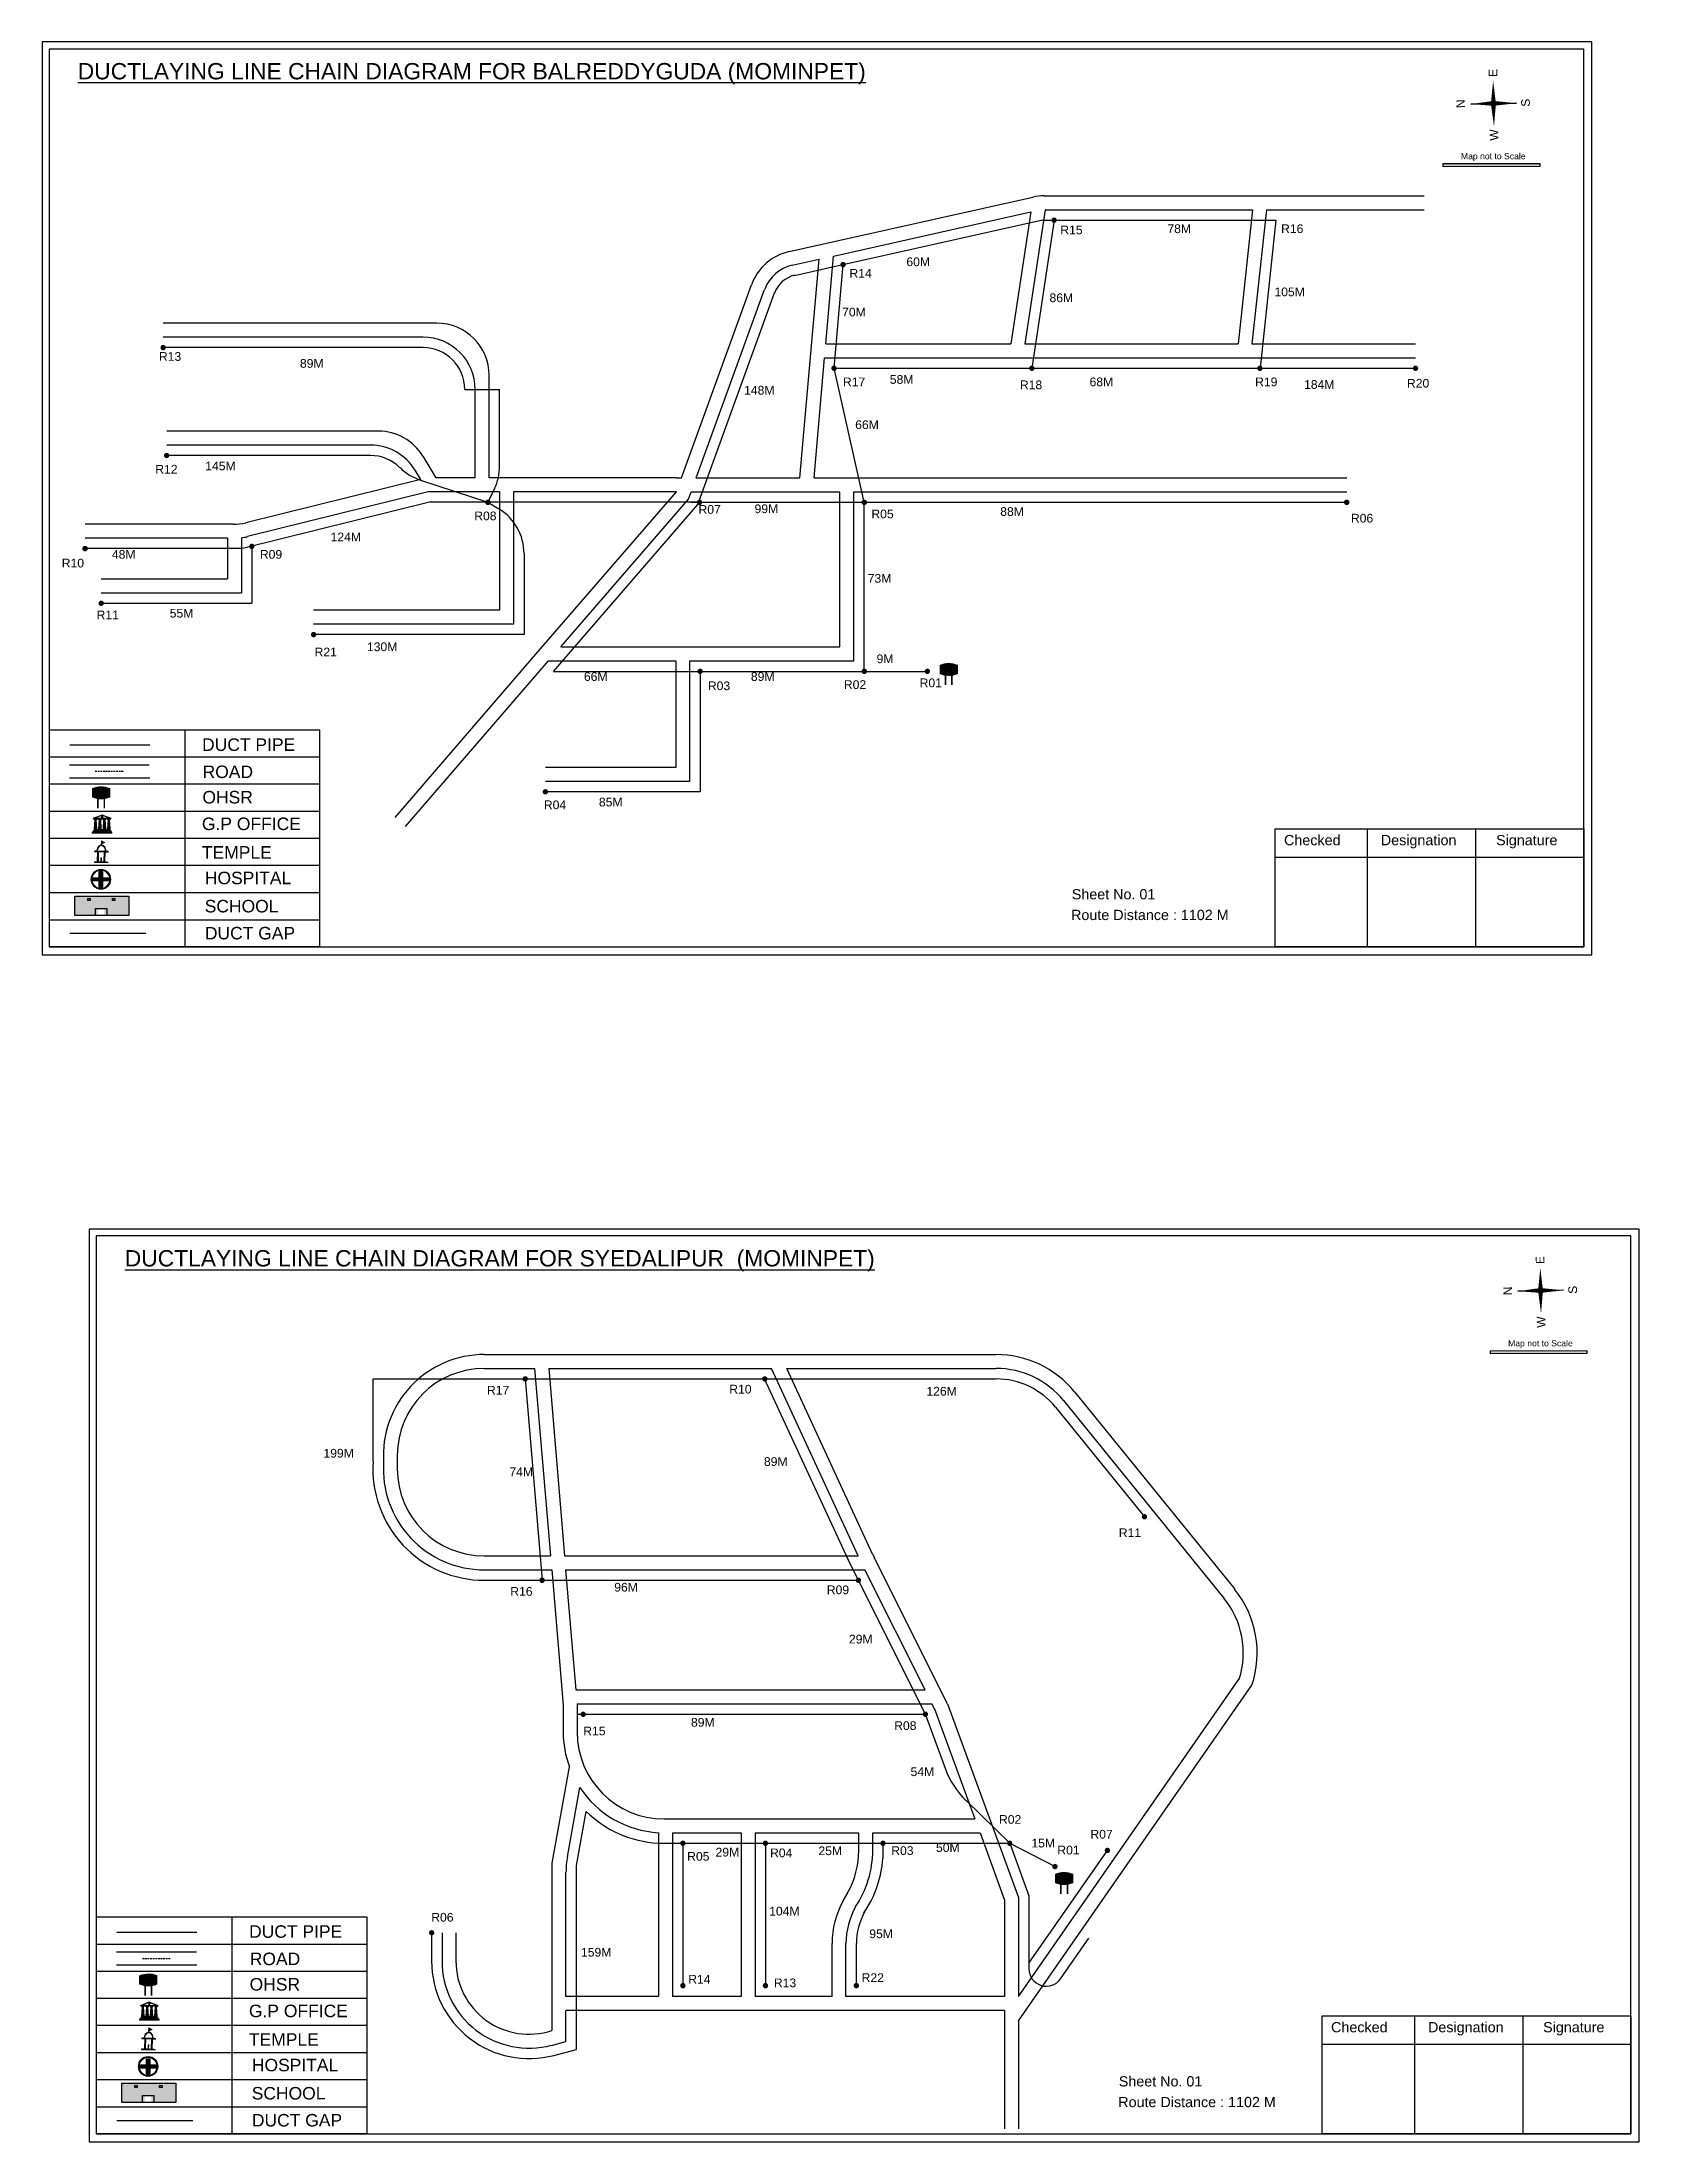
# Model space of a CAD drawing. Header units: inches. Extents: x -117 to 51867, y -12715 to 3423.
# Drawn here: x 30616 to 31533, y -9430 to -8224 of the extents above; entities that cross this region are included whole.
import ezdxf

# ---------------------------------------------------------------- set-up
doc = ezdxf.new("R2010")
doc.units = ezdxf.units.IN
doc.header["$MEASUREMENT"] = 0
doc.linetypes.add('DASHEDX2', pattern=[1.5, 1, -0.5])
for name, color, linetype in [('LANDMARK', 7, 'Continuous'), ('OHT', 7, 'Continuous'), ('pipe', 5, 'Continuous')]:
    doc.layers.add(name, color=color, linetype=linetype)
doc.styles.get("Standard").update_dxf_attribs({"font": 'arial.ttf'})

msp = doc.modelspace()

# ---------------------------------------------------------------- texts
at = {"color": 242, "true_color": 0xcd2027}
for s, p in [('%%UDUCTLAYING LINE CHAIN DIAGRAM FOR BALREDDYGUDA (MOMINPET)', (30636.7, -8245.1)), ('%%UDUCTLAYING LINE CHAIN DIAGRAM FOR SYEDALIPUR  (MOMINPET)', (30663.7, -8927.1))]:
    msp.add_text(s, height=9.375, dxfattribs=at).set_placement(p)
for s, p in [('E', (31452, -8243.7)), ('N', (31433.4, -8261.6)), ('S', (31470.7, -8260.8)), ('W', (31452.7, -8280.3)), ('E', (31479.1, -8925.7)), ('N', (31460.5, -8943.6)), ('S', (31497.8, -8942.8)), ('W', (31479.7, -8962.3))]:
    msp.add_text(s, height=4.95, rotation=91.0063).set_placement(p)
for s, height, p in [('Map not to Scale', 3.542, (31431.1, -8291)), ('R15', 5, (31201, -8334.1)), ('78M', 5, (31262.5, -8333.4)), ('R16', 5, (31327.8, -8333.4)), ('60M', 5, (31112.6, -8352.4)), ('R14', 5, (31079.9, -8359)), ('86M', 5, (31194.8, -8373.1)), ('105M', 5, (31324, -8369.7)), ('70M', 5, (31075.7, -8381.3)), ('R13', 5, (30683.3, -8406.8)), ('89M', 5, (30764.3, -8410.8)), ('148M', 5, (31019.4, -8426.2)), ('R17', 5, (31076.2, -8421.4)), ('58M', 5, (31103.1, -8420)), ('R18', 5, (31177.8, -8423.1)), ('68M', 5, (31217.8, -8421.4)), ('R19', 5, (31312.9, -8421.4)), ('184M', 5, (31341, -8422.9)), ('R20', 5, (31400.1, -8422.2)), ('66M', 5, (31083.2, -8446)), ('R12', 5, (30681.2, -8471.6)), ('145M', 5, (30709.9, -8469.7)), ('R08', 5, (30864.4, -8498.4)), ('R07', 5, (30993.2, -8494.7)), ('99M', 5, (31025.4, -8494.3)), ('R05', 5, (31092.5, -8497.3)), ('88M', 5, (31166.5, -8495.9)), ('124M', 5, (30781.9, -8510.5)), ('R06', 5, (31367.9, -8499.7)), ('48M', 5, (30656.3, -8520.5)), ('R09', 5, (30741.3, -8520.5)), ('R10', 5, (30627.5, -8525.5)), ('73M', 5, (31090.4, -8534.3)), ('R11', 5, (30647.5, -8555.3)), ('55M', 5, (30689.5, -8554.3)), ('R21', 5, (30772.7, -8576.6)), ('130M', 5, (30802.8, -8573.6)), ('9M', 5, (31095.5, -8580.5)), ('66M', 5, (30927.4, -8590.7)), ('89M', 5, (31023.3, -8590.7)), ('R01', 5, (31120.2, -8594.3)), ('R03', 5, (30998.6, -8596)), ('R02', 5, (31076.7, -8595.3)), ('DUCT PIPE', 7.18, (30708.1, -8630.9)), ('ROAD ', 7.18, (30708.4, -8646.5)), ('OHSR', 7.18, (30708.3, -8661.1)), ('R04', 5, (30904.4, -8664.4)), ('85M', 5, (30936, -8662.8)), ('G.P OFFICE', 7.18, (30708, -8676.4)), ('TEMPLE', 7.18, (30708, -8692.8)), ('Checked', 5.89, (31329.5, -8685.1)), ('Designation', 5.886, (31385.1, -8685.1)), ('Signature', 5.89, (31451.3, -8685.1)), ('HOSPITAL', 7.18, (30709.7, -8707.5)), ('Sheet No. 01', 5.886, (31207.6, -8716.2)), ('SCHOOL', 7.18, (30709.6, -8723.7)), ('Route Distance : 1102 M', 5.886, (31207.2, -8728.1)), ('DUCT GAP', 7.18, (30709.7, -8739.2)), ('Map not to Scale', 3.542, (31458.2, -8973)), ('R17', 5, (30871.7, -9000.7)), ('R10', 5, (31010.9, -9000.1)), ('126M', 5, (31124.1, -9001.3)), ('199M', 5, (30777.8, -9036.9)), ('74M', 5, (30884.6, -9047.6)), ('89M', 5, (31030.8, -9041.7)), ('R11', 5, (31234.6, -9082.6)), ('96M', 5, (30944.8, -9113.9)), ('R16', 5, (30885.1, -9116.3)), ('R09', 5, (31066.9, -9115.4)), ('29M', 5, (31079.6, -9143.7)), ('R15', 5, (30927, -9196.5)), ('89M', 5, (30988.9, -9191.5)), ('R08', 5, (31105.6, -9193.4)), ('54M', 5, (31115, -9219.9)), ('R02', 5, (31165.8, -9247.3)), ('R07', 5, (31218.3, -9255.8)), ('R05', 5, (30986.7, -9268.5)), ('29M', 5, (31003, -9266.1)), ('R04', 5, (31034.3, -9266.5)), ('25M', 5, (31062.1, -9265.3)), ('R03', 5, (31103.9, -9265.2)), ('50M', 5, (31129.6, -9263.5)), ('15M', 5, (31184.4, -9260.9)), ('R01', 5, (31199.3, -9264.9)), ('R06', 5, (30839.7, -9303.5)), ('104M', 5, (31033.8, -9300)), ('DUCT PIPE', 7.18, (30735.1, -9312.8)), ('95M', 5, (31091.3, -9313)), ('ROAD ', 7.18, (30735.5, -9328.5)), ('159M', 5, (30925.7, -9323.6)), ('OHSR', 7.18, (30735.4, -9343.1)), ('R14', 5, (30987.3, -9339.1)), ('R13', 5, (31036.5, -9341.2)), ('R22', 5, (31086.9, -9338.2)), ('G.P OFFICE', 7.18, (30735, -9358.4)), ('Checked', 5.89, (31356.5, -9367.1)), ('Designation', 5.886, (31412.2, -9367.1)), ('Signature', 5.89, (31478.3, -9367.1)), ('TEMPLE', 7.18, (30735, -9374.8)), ('HOSPITAL', 7.18, (30736.7, -9389.5)), ('SCHOOL', 7.18, (30736.6, -9405.7)), ('Sheet No. 01', 5.886, (31234.6, -9398.2)), ('Route Distance : 1102 M', 5.886, (31234.3, -9410.1)), ('DUCT GAP', 7.18, (30736.7, -9421.2))]:
    msp.add_text(s, height=height).set_placement(p)

# ---------------------------------------------------------------- blocks, each defined once
blk = doc.blocks.new('OHT')
at = {"linetype": 'Continuous', "lineweight": 0, "true_color": 0x0ffffc}
blk.add_hatch(color=4, dxfattribs=at).paths.add_polyline_path([(0.012, 1), (0, 1, 0.101323), (-0.4, 0.916), (-0.4, 0.525, 0.194075), (0.399, 0.521), (0.399, 0.921, 0.097877)])
at = {"color": 4, "linetype": 'Continuous', "lineweight": 0, "true_color": 0x0ffffc, "flags": 128}
for points in [[(-0.4, 0.525), (-0.4, 0.916)], [(0.399, 0.521), (0.399, 0.921)]]:
    blk.add_lwpolyline(points, dxfattribs=at)
at = {"color": 4, "linetype": 'Continuous', "lineweight": 0, "true_color": 0x0ffffc, "const_width": 0.075, "flags": 128}
for points in [[(-0.15, 0), (-0.15, 0.475)], [(0.15, 0), (0.15, 0.473)]]:
    blk.add_lwpolyline(points, dxfattribs=at)
at = {"color": 4, "linetype": 'Continuous', "lineweight": 0, "true_color": 0x0ffffc}
for centre, radius, start, end in [((0.006, -0.019), 1.019, 67.31091, 113.47108), ((0.004, 1.513), 1.068, 247.76824, 291.70073)]:
    blk.add_arc(centre, radius, start, end, dxfattribs=at)
blk = doc.blocks.new('Government_Office')
at = {"linetype": 'Continuous', "lineweight": 0, "true_color": 0xff0000}
for points in [[(-0.5, 0.05), (0.5, 0.05), (0.5, 0), (-0.5, 0)], [(-0.45, 0.08), (-0.45, 0.12), (0.45, 0.12), (0.45, 0.08)], [(-0.4, 0.14), (-0.4, 0.18), (0.4, 0.18), (0.4, 0.14)]]:
    blk.add_hatch(color=1, dxfattribs=at).paths.add_polyline_path(points)
h = blk.add_hatch(color=1, dxfattribs=at)
h.paths.add_polyline_path([(0.44, 0.72), (0.45, 0.75), (0, 0.93), (-0.45, 0.75), (-0.44, 0.72)])
h.paths.add_polyline_path([(0.36, 0.75), (-0.36, 0.75), (0, 0.9)], flags=16)
h.paths.add_polyline_path([(0, 0.78, -1), (0, 0.87, -1)], flags=0)
h = blk.add_hatch(color=1, dxfattribs=at)
edge = h.paths.add_edge_path()
edge.add_line((-0.27, 0.2), (-0.3, 0.68))
edge.add_line((-0.3, 0.68), (-0.29, 0.68))
edge.add_arc((-0.28, 0.69), 0.0176, 225.304, 441.5659)
edge.add_line((-0.28, 0.7), (-0.39, 0.7))
edge.add_arc((-0.39, 0.69), 0.0176, 98.4341, 314.696)
edge.add_line((-0.38, 0.68), (-0.37, 0.68))
edge.add_line((-0.37, 0.68), (-0.4, 0.2))
edge.add_line((-0.4, 0.2), (-0.27, 0.2))
h = blk.add_hatch(color=1, dxfattribs=at)
edge = h.paths.add_edge_path()
edge.add_line((-0.05, 0.2), (-0.07, 0.68))
edge.add_line((-0.07, 0.68), (-0.07, 0.68))
edge.add_arc((-0.05, 0.69), 0.0176, 225.304, 441.5659)
edge.add_line((-0.05, 0.7), (-0.17, 0.7))
edge.add_arc((-0.17, 0.69), 0.0176, 98.4341, 314.696)
edge.add_line((-0.16, 0.68), (-0.15, 0.68))
edge.add_line((-0.15, 0.68), (-0.18, 0.2))
edge.add_line((-0.18, 0.2), (-0.05, 0.2))
h = blk.add_hatch(color=1, dxfattribs=at)
edge = h.paths.add_edge_path()
edge.add_arc((0, 0.83), 0.0467, 90, 270)
edge.add_arc((0, 0.83), 0.0467, 270, 450)
h = blk.add_hatch(color=1, dxfattribs=at)
edge = h.paths.add_edge_path()
edge.add_line((0.18, 0.2), (0.15, 0.68))
edge.add_line((0.15, 0.68), (0.16, 0.68))
edge.add_arc((0.17, 0.69), 0.0176, 225.304, 441.5659)
edge.add_line((0.17, 0.7), (0.05, 0.7))
edge.add_arc((0.05, 0.69), 0.0176, 98.4341, 314.696)
edge.add_line((0.07, 0.68), (0.07, 0.68))
edge.add_line((0.07, 0.68), (0.05, 0.2))
edge.add_line((0.05, 0.2), (0.18, 0.2))
h = blk.add_hatch(color=1, dxfattribs=at)
edge = h.paths.add_edge_path()
edge.add_line((0.4, 0.2), (0.37, 0.68))
edge.add_line((0.37, 0.68), (0.38, 0.68))
edge.add_arc((0.39, 0.69), 0.0176, 225.304, 441.5659)
edge.add_line((0.4, 0.7), (0.28, 0.7))
edge.add_arc((0.28, 0.69), 0.0176, 98.4341, 314.696)
edge.add_line((0.29, 0.68), (0.3, 0.68))
edge.add_line((0.3, 0.68), (0.27, 0.2))
edge.add_line((0.27, 0.2), (0.4, 0.2))
at = {"color": 1, "linetype": 'Continuous', "lineweight": 0, "true_color": 0xff0000, "flags": 128}
for points in [[(-0.5, 0.05), (0.5, 0.05), (0.5, 0), (-0.5, 0)], [(-0.45, 0.75), (-0.44, 0.72), (0.44, 0.72), (0.45, 0.75), (0, 0.93)], [(-0.45, 0.08), (-0.45, 0.12), (0.45, 0.12), (0.45, 0.08)], [(-0.4, 0.14), (-0.4, 0.18), (0.4, 0.18), (0.4, 0.14)], [(-0.36, 0.75), (0.36, 0.75), (0, 0.9)]]:
    blk.add_lwpolyline(points, close=True, dxfattribs=at)
for points in [[(-0.27, 0.2), (-0.3, 0.68), (-0.29, 0.68, 1.379694), (-0.28, 0.7), (-0.39, 0.7, 1.379694), (-0.38, 0.68), (-0.37, 0.68), (-0.4, 0.2)], [(-0.05, 0.2), (-0.07, 0.68), (-0.07, 0.68, 1.379694), (-0.05, 0.7), (-0.17, 0.7, 1.379694), (-0.16, 0.68), (-0.15, 0.68), (-0.18, 0.2)], [(0, 0.87, 1), (0, 0.78, 1)], [(0.18, 0.2), (0.15, 0.68), (0.16, 0.68, 1.379694), (0.17, 0.7), (0.05, 0.7, 1.379694), (0.07, 0.68), (0.07, 0.68), (0.05, 0.2)], [(0.4, 0.2), (0.37, 0.68), (0.38, 0.68, 1.379694), (0.4, 0.7), (0.28, 0.7, 1.379694), (0.29, 0.68), (0.3, 0.68), (0.27, 0.2)]]:
    blk.add_lwpolyline(points, format="xyb", close=True, dxfattribs=at)
blk = doc.blocks.new('Temple')
at = {"linetype": 'Continuous', "lineweight": 0, "true_color": 0xe66000}
blk.add_hatch(color=32, dxfattribs=at).paths.add_polyline_path([(-0.006, 1), (0.147, 0.931), (0, 0.85)])
at = {"linetype": 'Continuous', "lineweight": 0, "true_color": 0xff0000}
h = blk.add_hatch(color=1, dxfattribs=at)
edge = h.paths.add_edge_path()
edge.add_line((0.175, 0.49), (0.225, 0.49))
edge.add_line((0.225, 0.49), (0.225, 0.497))
edge.add_line((0.225, 0.497), (0.307, 0.497))
edge.add_line((0.307, 0.497), (0.307, 0.533))
edge.add_line((0.307, 0.533), (0.257, 0.533))
edge.add_line((0.257, 0.533), (0.257, 0.54))
edge.add_line((0.257, 0.54), (0.2, 0.54))
edge.add_spline(control_points=[(0.2, 0.54), (0.2, 0.589), (0.19, 0.638), (0.142, 0.743), (0.092, 0.79), (0.027, 0.805), (0.02, 0.806), (0.012, 0.806)], knot_values=[4.712389, 4.712389, 4.712389, 4.712389, 5.278166, 5.278166, 6.117402, 6.117402, 6.223801, 6.223801, 6.223801, 6.223801], degree=3, periodic=0)
edge.add_line((0.012, 0.806), (0.012, 0.79))
edge.add_line((0.012, 0.79), (-0.012, 0.79))
edge.add_line((-0.012, 0.79), (-0.012, 0.806))
edge.add_spline(control_points=[(-0.012, 0.806), (-0.055, 0.802), (-0.096, 0.781), (-0.171, 0.699), (-0.197, 0.628), (-0.2, 0.55), (-0.2, 0.545), (-0.2, 0.54)], knot_values=[6.343965, 6.343965, 6.343965, 6.343965, 6.956638, 6.956638, 7.795874, 7.795874, 7.853982, 7.853982, 7.853982, 7.853982], degree=3, periodic=0)
edge.add_line((-0.2, 0.54), (-0.257, 0.54))
edge.add_line((-0.257, 0.54), (-0.257, 0.533))
edge.add_line((-0.257, 0.533), (-0.307, 0.533))
edge.add_line((-0.307, 0.533), (-0.307, 0.497))
edge.add_line((-0.307, 0.497), (-0.225, 0.497))
edge.add_line((-0.225, 0.497), (-0.225, 0.49))
edge.add_line((-0.225, 0.49), (-0.175, 0.49))
edge.add_line((-0.175, 0.49), (-0.175, 0.07))
edge.add_arc((-0.205, 0.07), 0.03, -90, 0, ccw=False)
edge.add_line((-0.205, 0.04), (-0.257, 0.04))
edge.add_line((-0.257, 0.04), (-0.257, 0.033))
edge.add_line((-0.257, 0.033), (-0.307, 0.033))
edge.add_line((-0.307, 0.033), (-0.307, 0))
edge.add_line((-0.307, 0), (0.307, 0))
edge.add_line((0.307, 0), (0.307, 0.033))
edge.add_line((0.307, 0.033), (0.257, 0.033))
edge.add_line((0.257, 0.033), (0.257, 0.04))
edge.add_line((0.257, 0.04), (0.205, 0.04))
edge.add_arc((0.205, 0.07), 0.03, 180, 270, ccw=False)
edge.add_line((0.175, 0.07), (0.175, 0.49))
h.paths.add_polyline_path([(0.125, 0.07, -0.414214), (0.095, 0.04), (0.05, 0.04), (0.05, 0.033), (-0.05, 0.033), (-0.05, 0.04), (-0.095, 0.04, -0.414214), (-0.125, 0.07), (-0.125, 0.497), (0.125, 0.497)], flags=16)
edge = h.paths.add_edge_path(flags=16)
edge.add_ellipse((0, 0.54), major_axis=(0, 0.242), ratio=0.722808, start_angle=270, end_angle=450, ccw=False)
edge.add_line((0.175, 0.54), (-0.175, 0.54))
h.paths.add_polyline_path([(0.012, 0.23), (0.012, 0.07), (-0.012, 0.07), (-0.012, 0.23)], flags=0)
h = blk.add_hatch(color=1, dxfattribs=at)
edge = h.paths.add_edge_path()
edge.add_line((0.012, 0.857), (0, 0.85))
edge.add_line((0, 0.85), (-0.003, 0.925))
edge.add_line((-0.003, 0.925), (-0.012, 0.925))
edge.add_line((-0.012, 0.925), (-0.012, 0.806))
edge.add_spline(control_points=[(-0.012, 0.806), (-0.004, 0.807), (0.004, 0.807), (0.012, 0.806)], knot_values=[6.223801, 6.223801, 6.223801, 6.223801, 6.343965, 6.343965, 6.343965, 6.343965], degree=3, periodic=0)
edge.add_line((0.012, 0.806), (0.012, 0.857))
h = blk.add_hatch(color=1, dxfattribs=at)
edge = h.paths.add_edge_path()
edge.add_line((0.012, 0.79), (0.012, 0.806))
edge.add_spline(control_points=[(0.012, 0.806), (0.004, 0.807), (-0.004, 0.807), (-0.012, 0.806)], knot_values=[6.223801, 6.223801, 6.223801, 6.223801, 6.343965, 6.343965, 6.343965, 6.343965], degree=3, periodic=0)
edge.add_line((-0.012, 0.806), (-0.012, 0.79))
edge.add_line((-0.012, 0.79), (0.012, 0.79))
at = {"color": 32, "linetype": 'Continuous', "lineweight": 0, "true_color": 0xe66000, "flags": 128}
blk.add_lwpolyline([(-0.006, 1), (0.147, 0.931), (0, 0.85), (-0.006, 1)], dxfattribs=at)
at = {"color": 1, "linetype": 'Continuous', "lineweight": 0, "true_color": 0xff0000, "flags": 128}
blk.add_lwpolyline([(0.2, 0.54), (0.257, 0.54), (0.257, 0.533), (0.307, 0.533), (0.307, 0.497), (0.225, 0.497), (0.225, 0.49), (0.175, 0.49), (0.175, 0.07, 0.414214), (0.205, 0.04), (0.257, 0.04), (0.257, 0.033), (0.307, 0.033), (0.307, 0), (-0.307, 0), (-0.307, 0.033), (-0.257, 0.033), (-0.257, 0.04), (-0.205, 0.04, 0.414214), (-0.175, 0.07), (-0.175, 0.49), (-0.225, 0.49), (-0.225, 0.497), (-0.307, 0.497), (-0.307, 0.533), (-0.257, 0.533), (-0.257, 0.54), (-0.2, 0.54)], format="xyb", dxfattribs=at)
blk.add_lwpolyline([(-0.175, 0.54), (0.175, 0.54)], dxfattribs=at)
blk.add_lwpolyline([(0.125, 0.497), (0.125, 0.07, -0.414214), (0.095, 0.04), (0.05, 0.04), (0.05, 0.033), (-0.05, 0.033), (-0.05, 0.04), (-0.095, 0.04, -0.414214), (-0.125, 0.07), (-0.125, 0.497)], format="xyb", close=True, dxfattribs=at)
for points in [[(0.012, 0.925), (-0.012, 0.925), (-0.012, 0.79), (0.012, 0.79)], [(0.012, 0.23), (-0.012, 0.23), (-0.012, 0.07), (0.012, 0.07)]]:
    blk.add_lwpolyline(points, close=True, dxfattribs=at)
at = {"color": 1, "linetype": 'Continuous', "lineweight": 0, "true_color": 0xff0000}
blk.add_ellipse((0, 0.54), major_axis=(0, 0.242), ratio=0.722808, start_param=4.712389, end_param=7.853982, dxfattribs=at)
blk.add_open_spline([(0.2, 0.54), (0.2, 0.589), (0.19, 0.638), (0.142, 0.743), (0.092, 0.79), (-0.023, 0.816), (-0.085, 0.794), (-0.171, 0.699), (-0.197, 0.628), (-0.2, 0.55), (-0.2, 0.545), (-0.2, 0.54)], degree=3, knots=[4.712389, 4.712389, 4.712389, 4.712389, 5.278166, 5.278166, 6.117402, 6.117402, 6.956638, 6.956638, 7.795874, 7.795874, 7.853982, 7.853982, 7.853982, 7.853982], dxfattribs=at)
blk = doc.blocks.new('*U83')
at = {"color": 0, "linetype": 'DASHEDX2', "transparency": 16777216}
blk.add_line((-8.2, 0), (8, 0), dxfattribs=at)
blk = doc.blocks.new('Hospital')
at = {"linetype": 'Continuous', "lineweight": 0, "true_color": 0x000000}
h = blk.add_hatch(color=18, dxfattribs=at)
h.paths.add_polyline_path([(-0.5, 0, 1), (0.5, 0, 1)])
h.paths.add_polyline_path([(0.45, 0, -1), (-0.45, 0, -1)], flags=16)
at = {"linetype": 'Continuous', "true_color": 0xff0000}
blk.add_hatch(color=1, dxfattribs=at).paths.add_polyline_path([(-0.39, 0.08), (-0.08, 0.08), (-0.08, 0.39), (0.08, 0.39), (0.08, 0.08), (0.39, 0.08), (0.39, -0.08), (0.08, -0.08), (0.08, -0.39), (-0.08, -0.39), (-0.08, -0.08), (-0.39, -0.08)])
at = {"color": 1, "linetype": 'Continuous', "true_color": 0xff0000, "flags": 128}
blk.add_lwpolyline([(-0.39, 0.08), (-0.08, 0.08), (-0.08, 0.39), (0.08, 0.39), (0.08, 0.08), (0.39, 0.08), (0.39, -0.08), (0.08, -0.08), (0.08, -0.39), (-0.08, -0.39), (-0.08, -0.08), (-0.39, -0.08)], close=True, dxfattribs=at)
at = {"color": 18, "linetype": 'Continuous', "lineweight": 0, "true_color": 0x000000}
for radius in [0.5, 0.446]:
    blk.add_circle((0, 0), radius, dxfattribs=at)
blk = doc.blocks.new('*U85')
at = {"color": 0, "linetype": 'DASHEDX2', "transparency": 16777216}
blk.add_line((-8.2, 0), (8, 0), dxfattribs=at)

# ---------------------------------------------------------------- hatches: boundary and pattern name
at = {"true_color": 0x0093dd}
h = msp.add_hatch(color=142, dxfattribs=at)
h.dxf.hatch_style = 1
h.paths.add_polyline_path([(31420.9, -8293.5), (31420.9, -8295.4), (31476.4, -8295.2), (31476.4, -8293.4)])
at = {"ltscale": 0.5}
h = msp.add_hatch(color=5, dxfattribs=at)
h.dxf.hatch_style = 1
h.paths.add_polyline_path([(31199, -8326, 1), (31195.9, -8326, 1)])
h = msp.add_hatch(color=5, dxfattribs=at)
h.dxf.hatch_style = 1
h.paths.add_polyline_path([(31077.8, -8351.5, 1), (31074.7, -8351.5, 1)])
h = msp.add_hatch(color=5, dxfattribs=at)
h.dxf.hatch_style = 1
h.paths.add_polyline_path([(30687.3, -8399.2, 1), (30684.2, -8399.2, 1)])
h = msp.add_hatch(color=5, dxfattribs=at)
h.dxf.hatch_style = 1
h.paths.add_polyline_path([(31072.6, -8411.1, 1), (31069.5, -8411.1, 1)])
h = msp.add_hatch(color=5, dxfattribs=at)
h.dxf.hatch_style = 1
h.paths.add_polyline_path([(31186.2, -8411.1, 1), (31183.1, -8411.1, 1)])
h = msp.add_hatch(color=5, dxfattribs=at)
h.dxf.hatch_style = 1
h.paths.add_polyline_path([(31317.2, -8411.1, 1), (31314.1, -8411.1, 1)])
h = msp.add_hatch(color=5, dxfattribs=at)
h.dxf.hatch_style = 1
h.paths.add_polyline_path([(31406.6, -8411.1, 1), (31403.5, -8411.1, 1)])
h = msp.add_hatch(color=5, dxfattribs=at)
h.dxf.hatch_style = 1
h.paths.add_polyline_path([(30689.3, -8461.2, 1), (30686.2, -8461.2, 1)])
h = msp.add_hatch(color=5, dxfattribs=at)
h.dxf.hatch_style = 1
h.paths.add_polyline_path([(30873.9, -8488.1, 1), (30870.7, -8488.1, 1)])
h = msp.add_hatch(color=5, dxfattribs=at)
h.dxf.hatch_style = 1
h.paths.add_polyline_path([(30995.4, -8488.1, 1), (30992.3, -8488.1, 1)])
h = msp.add_hatch(color=5, dxfattribs=at)
h.dxf.hatch_style = 1
h.paths.add_polyline_path([(31090, -8488.1, 1), (31086.8, -8488.1, 1)])
h = msp.add_hatch(color=5, dxfattribs=at)
h.dxf.hatch_style = 1
h.paths.add_polyline_path([(31367.1, -8488.1, 1), (31363.9, -8488.1, 1)])
h = msp.add_hatch(color=5, dxfattribs=at)
h.dxf.hatch_style = 1
h.paths.add_polyline_path([(30642.5, -8514.7, 1), (30639.3, -8514.7, 1)])
h = msp.add_hatch(color=5, dxfattribs=at)
h.dxf.hatch_style = 1
h.paths.add_polyline_path([(30738.2, -8513.4, 1), (30735.1, -8513.4, 1)])
h = msp.add_hatch(color=5, dxfattribs=at)
h.dxf.hatch_style = 1
h.paths.add_polyline_path([(30651.7, -8546.1, 1), (30648.6, -8546.1, 1)])
h = msp.add_hatch(color=5, dxfattribs=at)
h.dxf.hatch_style = 1
h.paths.add_polyline_path([(30773.7, -8564.1, 1), (30770.6, -8564.1, 1)])
h = msp.add_hatch(color=5, dxfattribs=at)
h.dxf.hatch_style = 1
h.paths.add_polyline_path([(30995.7, -8585.2, 1), (30992.6, -8585.2, 1)])
h = msp.add_hatch(color=5, dxfattribs=at)
h.dxf.hatch_style = 1
h.paths.add_polyline_path([(31090, -8585.2, 1), (31086.8, -8585.2, 1)])
h = msp.add_hatch(color=5, dxfattribs=at)
h.dxf.hatch_style = 1
h.paths.add_polyline_path([(31126.2, -8585.2, 1), (31123.1, -8585.2, 1)])
h = msp.add_hatch(color=5, dxfattribs=at)
h.dxf.hatch_style = 1
h.paths.add_polyline_path([(30906.8, -8654.4, 1), (30903.7, -8654.4, 1)])
at = {"true_color": 0xc8c92d}
h = msp.add_hatch(color=52, dxfattribs=at)
h.dxf.hatch_style = 1
h.paths.add_polyline_path([(30641.1, -8714.4), (30635, -8714.4), (30635, -8725.5), (30641.1, -8725.5)])
h.paths.add_polyline_path([(30666, -8714.4), (30659.8, -8714.4), (30659.8, -8725.5), (30666, -8725.5)])
at = {"true_color": 0x293189}
h = msp.add_hatch(color=177, dxfattribs=at)
h.dxf.hatch_style = 1
h.paths.add_polyline_path([(30659.8, -8714.4), (30641.1, -8714.4), (30641.1, -8725.5), (30648.1, -8725.5), (30648.1, -8721.9), (30652, -8721.9), (30652, -8725.5), (30659.8, -8725.5)])
h.paths.add_polyline_path([(30643.8, -8716.9), (30642.4, -8716.9), (30642.4, -8715.7), (30643.8, -8715.7)], flags=16)
h.paths.add_polyline_path([(30656.7, -8716.9), (30656.7, -8715.7), (30658, -8715.7), (30658, -8716.9)], flags=16)
at = {"true_color": 0x0093dd}
h = msp.add_hatch(color=142, dxfattribs=at)
h.dxf.hatch_style = 1
h.paths.add_polyline_path([(31448, -8975.5), (31448, -8977.3), (31503.5, -8977.2), (31503.5, -8975.4)])
at = {"ltscale": 0.5}
h = msp.add_hatch(color=5, dxfattribs=at)
h.dxf.hatch_style = 1
h.paths.add_polyline_path([(30895.2, -8991.7, 1), (30892.1, -8991.7, 1)])
h = msp.add_hatch(color=5, dxfattribs=at)
h.dxf.hatch_style = 1
h.paths.add_polyline_path([(31032.8, -8991.7, 1), (31029.7, -8991.7, 1)])
h = msp.add_hatch(color=5, dxfattribs=at)
h.dxf.hatch_style = 1
h.paths.add_polyline_path([(31250.9, -9070.9, 1), (31247.8, -9070.9, 1)])
h = msp.add_hatch(color=5, dxfattribs=at)
h.dxf.hatch_style = 1
h.paths.add_polyline_path([(30905, -9107.4, 1), (30901.8, -9107.4, 1)])
h = msp.add_hatch(color=5, dxfattribs=at)
h.dxf.hatch_style = 1
h.paths.add_polyline_path([(31086.6, -9107.4, 1), (31083.5, -9107.4, 1)])
h = msp.add_hatch(color=5, dxfattribs=at)
h.dxf.hatch_style = 1
h.paths.add_polyline_path([(30928.5, -9184.4, 1), (30925.4, -9184.4, 1)])
h = msp.add_hatch(color=5, dxfattribs=at)
h.dxf.hatch_style = 1
h.paths.add_polyline_path([(31125.1, -9184.4, 1), (31122, -9184.4, 1)])
h = msp.add_hatch(color=5, dxfattribs=at)
h.dxf.hatch_style = 1
h.paths.add_polyline_path([(30985.8, -9258.5, 1), (30982.7, -9258.5, 1)])
h = msp.add_hatch(color=5, dxfattribs=at)
h.dxf.hatch_style = 1
h.paths.add_polyline_path([(31033.2, -9258.5, 1), (31030.1, -9258.5, 1)])
h = msp.add_hatch(color=5, dxfattribs=at)
h.dxf.hatch_style = 1
h.paths.add_polyline_path([(31100.7, -9258.5, 1), (31097.6, -9258.5, 1)])
h = msp.add_hatch(color=5, dxfattribs=at)
h.dxf.hatch_style = 1
h.paths.add_polyline_path([(31173.5, -9258.5, 1), (31170.4, -9258.5, 1)])
h = msp.add_hatch(color=5, dxfattribs=at)
h.dxf.hatch_style = 1
h.paths.add_polyline_path([(31229.6, -9262.6, 1), (31226.5, -9262.6, 1)])
h = msp.add_hatch(color=5, dxfattribs=at)
h.dxf.hatch_style = 1
h.paths.add_polyline_path([(31199.5, -9271.9, 1), (31196.4, -9271.9, 1)])
h = msp.add_hatch(color=5, dxfattribs=at)
h.dxf.hatch_style = 1
h.paths.add_polyline_path([(30841.5, -9309.9, 1), (30838.4, -9309.9, 1)])
h = msp.add_hatch(color=5, dxfattribs=at)
h.dxf.hatch_style = 1
h.paths.add_polyline_path([(30985.8, -9340.3, 1), (30982.7, -9340.3, 1)])
h = msp.add_hatch(color=5, dxfattribs=at)
h.dxf.hatch_style = 1
h.paths.add_polyline_path([(31033.2, -9340.3, 1), (31030.1, -9340.3, 1)])
h = msp.add_hatch(color=5, dxfattribs=at)
h.dxf.hatch_style = 1
h.paths.add_polyline_path([(31085.4, -9340.3, 1), (31082.3, -9340.3, 1)])
at = {"true_color": 0xc8c92d}
h = msp.add_hatch(color=52, dxfattribs=at)
h.dxf.hatch_style = 1
h.paths.add_polyline_path([(30668.2, -9396.4), (30662, -9396.4), (30662, -9407.5), (30668.2, -9407.5)])
h.paths.add_polyline_path([(30693, -9396.4), (30686.9, -9396.4), (30686.9, -9407.5), (30693, -9407.5)])
at = {"true_color": 0x293189}
h = msp.add_hatch(color=177, dxfattribs=at)
h.dxf.hatch_style = 1
h.paths.add_polyline_path([(30686.9, -9396.4), (30668.2, -9396.4), (30668.2, -9407.5), (30675.2, -9407.5), (30675.2, -9403.9), (30679, -9403.9), (30679, -9407.5), (30686.9, -9407.5)])
h.paths.add_polyline_path([(30670.9, -9398.9), (30669.5, -9398.9), (30669.5, -9397.6), (30670.9, -9397.6)], flags=16)
h.paths.add_polyline_path([(30683.7, -9398.9), (30683.7, -9397.6), (30685.1, -9397.6), (30685.1, -9398.9)], flags=16)

# ---------------------------------------------------------------- linework, layer by layer
for p, q in [((31463, -8258.8), (31436.7, -8259.3)), ((31436.7, -8259.3), (31463, -8258.8)), ((31463, -8258.8), (31436.7, -8259.3)), ((31449.9, -8259), (31463, -8258.8)), ((31191.8, -8312), (31410, -8312)), ((31045.3, -8344), (31185.3, -8312.7)), ((31070.7, -8346.6), (31184, -8321.2)), ((31184, -8321.2), (31172.6, -8397.1)), ((31192.3, -8320), (31180.7, -8397.1)), ((31192.7, -8320), (31311.4, -8320)), ((31311.4, -8320), (31303.1, -8397.1)), ((31319.5, -8320), (31311.1, -8397.1)), ((31319.5, -8320), (31410, -8320)), ((31047.1, -8351.8), (31062.5, -8348.4)), ((31051.5, -8474.1), (31062.5, -8348.4)), ((31066.3, -8397.1), (31070.7, -8346.6)), ((30983.4, -8474.1), (31023.7, -8363.1)), ((30991.9, -8474.1), (31031.2, -8365.8)), ((30843, -8385.2), (30685.8, -8385.2)), ((30835, -8393.2), (30685.8, -8393.2)), ((31066.3, -8397.1), (31172.6, -8397.1)), ((31180.7, -8397.1), (31303.1, -8397.1)), ((31311.1, -8397.1), (31405, -8397.1)), ((31059.6, -8474.1), (31065.6, -8405.1)), ((31065.6, -8405.1), (31405, -8405.1)), ((30873, -8474.1), (30873, -8415.2)), ((30865, -8474.1), (30865, -8423.2)), ((30809.3, -8447.2), (30687.8, -8447.2)), ((30804.8, -8455.2), (30687.8, -8455.2)), ((30842.6, -8474.1), (30835, -8461.6)), ((30833.7, -8474.9), (30733.3, -8499.8)), ((30833.7, -8474.9), (30830.5, -8469.6)), ((30865, -8474.1), (30842.6, -8474.1)), ((30879, -8474.1), (30873, -8474.1)), ((30980.5, -8474.1), (30879, -8474.1)), ((30980.5, -8474.1), (30983.4, -8474.1)), ((30991.9, -8474.1), (31051.5, -8474.1)), ((31059.6, -8474.1), (31365.5, -8474.1)), ((30838, -8482.1), (30734.2, -8507.8)), ((30879, -8482.1), (30838, -8482.1)), ((30879, -8482.1), (30879, -8550.1)), ((30980.5, -8482.1), (30887, -8482.1)), ((30887, -8482.1), (30887, -8558.1)), ((30903.5, -8571.2), (30980.5, -8482.1)), ((30914.1, -8571.2), (30987.5, -8486.2)), ((30987.5, -8486.2), (30989, -8482.1)), ((30989, -8482.1), (31074.4, -8482.1)), ((31074.4, -8571.2), (31074.4, -8482.1)), ((31082.4, -8579.2), (31082.4, -8482.1)), ((31082.4, -8482.1), (31365.5, -8482.1)), ((30726, -8500.7), (30640.9, -8500.7)), ((30722.7, -8508.7), (30640.9, -8508.7)), ((30722.7, -8508.7), (30722.7, -8532.1)), ((30730.7, -8508.5), (30730.7, -8540.1)), ((30650.2, -8532.1), (30722.7, -8532.1)), ((30650.2, -8540.1), (30730.7, -8540.1)), ((30879, -8550.1), (30772.1, -8550.1)), ((30887, -8558.1), (30772.1, -8558.1)), ((30818.9, -8669.1), (30903.5, -8571.2)), ((30914.1, -8571.2), (31074.4, -8571.2)), ((30824.9, -8674.3), (30907.1, -8579.2)), ((30907.1, -8579.2), (30980.1, -8579.2)), ((30980.1, -8579.2), (30980.1, -8640.4)), ((30988.1, -8579.2), (30988.1, -8648.4)), ((30988.1, -8579.2), (31082.4, -8579.2)), ((30620.3, -8619), (30620.3, -8742.2)), ((30698.1, -8619), (30698.1, -8743.4)), ((30775.8, -8634.6), (30620.3, -8634.6)), ((30775.8, -8650.1), (30620.3, -8650.1)), ((30631.9, -8638.9), (30677.8, -8638.9)), ((30631.9, -8646.4), (30678.1, -8646.4)), ((30980.1, -8640.4), (30905.3, -8640.4)), ((30988.1, -8648.4), (30905.3, -8648.4)), ((30775.8, -8665.7), (30620.3, -8665.7)), ((30775.8, -8681.2), (30620.3, -8681.2)), ((30775.8, -8696.8), (30620.3, -8696.8)), ((30620.3, -8712.3), (30775.8, -8712.3)), ((30620.3, -8727.9), (30775.8, -8727.9)), ((30620.3, -8742.2), (30620.3, -8743.4)), ((30620.3, -8742.5), (30620.3, -8743.4)), ((30775.8, -8743.4), (30620.3, -8743.4)), ((31490.1, -8940.8), (31463.8, -8941.3)), ((30870.2, -8977.7), (31164.1, -8977.7)), ((30870.2, -8985.7), (30899.1, -8985.7)), ((30899.1, -8985.7), (30908.2, -9093.4)), ((30907.2, -8985.7), (30916.3, -9093.4)), ((30907.2, -8985.7), (31035.1, -8985.7)), ((31084.9, -9093.4), (31035.1, -8985.7)), ((31093.4, -9092.7), (31043.9, -8985.7)), ((31043.9, -8985.7), (31164.1, -8985.7)), ((31209.1, -8999.1), (31301.2, -9112.6)), ((31202.9, -9004.2), (31295, -9117.6)), ((30820.2, -9035.7), (30820.2, -9043.4)), ((30870.2, -9093.4), (30908.2, -9093.4)), ((30916.3, -9093.4), (31084.9, -9093.4)), ((31136.3, -9178.4), (31094, -9094)), ((30870.2, -9101.4), (30908.9, -9101.4)), ((30908.9, -9101.4), (30915.5, -9179.1)), ((30916.9, -9101.4), (30922.8, -9170.4)), ((30916.9, -9101.4), (31088.8, -9101.4)), ((31123.3, -9170.4), (31088.8, -9101.4)), ((31177, -9346.6), (31303.8, -9164.1)), ((31177, -9360.6), (31311.1, -9167.7)), ((30915.5, -9178.4), (30915.5, -9194.5)), ((30922.8, -9170.4), (31123.3, -9170.4)), ((30923.5, -9178.4), (30923.5, -9194.5)), ((30923.5, -9178.4), (31127.3, -9178.4)), ((31129.1, -9182), (31127.3, -9178.4)), ((31128.7, -9181.2), (31151.9, -9244.5)), ((31136.3, -9178.4), (31177, -9289.7)), ((30909.1, -9269.9), (30919.1, -9214.6)), ((30917.9, -9266.2), (30925.1, -9226.4)), ((30970.2, -9252.4), (30970.2, -9346.6)), ((30973.5, -9244.5), (31151.9, -9244.5)), ((30978.2, -9252.5), (31017.7, -9252.5)), ((30978.2, -9252.5), (30978.2, -9346.6)), ((31017.7, -9252.5), (31017.7, -9346.6)), ((31025.7, -9252.5), (31025.7, -9346.6)), ((31025.7, -9252.5), (31085.3, -9252.5)), ((31085.3, -9262.5), (31085.3, -9252.5)), ((31093.3, -9262.5), (31093.3, -9252.5)), ((31093.3, -9252.5), (31154.9, -9252.5)), ((31154.9, -9252.5), (31169, -9291.1)), ((30909.1, -9366.1), (30909.1, -9269.9)), ((30917.1, -9346.6), (30917.1, -9275.1)), ((31076.3, -9291.6), (31078.9, -9287)), ((31177, -9289.7), (31177, -9346.6)), ((30647.3, -9301), (30647.3, -9425.4)), ((30725.1, -9301), (30725.1, -9425.4)), ((31169, -9291.1), (31169, -9346.6)), ((30845.9, -9309.9), (30845.9, -9326.2)), ((30853.9, -9309.9), (30853.9, -9326.2)), ((30802.9, -9316.6), (30647.3, -9316.6)), ((30659, -9320.8), (30704.9, -9320.8)), ((31069.9, -9346.6), (31069.9, -9316.1)), ((31077.9, -9346.6), (31077.9, -9316.1)), ((30802.9, -9332.1), (30647.3, -9332.1)), ((30659, -9328.4), (30705.1, -9328.4)), ((30802.9, -9347.7), (30647.3, -9347.7)), ((30970.2, -9346.6), (30917.1, -9346.6)), ((31017.7, -9346.6), (30978.2, -9346.6)), ((31069.9, -9346.6), (31025.7, -9346.6)), ((31169, -9346.6), (31077.9, -9346.6)), ((30917.1, -9372.4), (30917.1, -9354.6)), ((31169, -9354.6), (30917.1, -9354.6)), ((31169, -9354.6), (31169, -9422.6)), ((31177, -9360.6), (31177, -9422.6)), ((30802.9, -9363.2), (30647.3, -9363.2)), ((30908.7, -9374.6), (30917.1, -9372.4)), ((30802.9, -9378.8), (30647.3, -9378.8)), ((30647.3, -9394.3), (30802.9, -9394.3)), ((30647.3, -9409.9), (30802.9, -9409.9)), ((30802.9, -9425.4), (30647.3, -9425.4))]:
    msp.add_line(p, q)
at = {"color": 1}
for p, q in [((31436.7, -8259.3), (31449.9, -8259)), ((31463.8, -8941.3), (31476.9, -8941))]:
    msp.add_line(p, q, dxfattribs=at)
at = {"color": 242, "true_color": 0xcd2027}
for p, q in [((31377.3, -8675.6), (31377.3, -8743.5)), ((31439.5, -8675.6), (31439.5, -8743.5)), ((31324.4, -8692), (31501.6, -8692)), ((31404.4, -9357.6), (31404.4, -9425.5)), ((31466.6, -9357.6), (31466.6, -9425.5)), ((31351.4, -9374), (31528.7, -9374))]:
    msp.add_line(p, q, dxfattribs=at)
for points in [[(30616.2, -8223.6), (30616.2, -8748.1), (31506.3, -8748.1), (31506.3, -8223.6)], [(30620.3, -8227.7), (30620.3, -8743.4), (31501.6, -8743.4), (31501.6, -8227.7)], [(30666, -8714.4), (30666, -8725.5), (30635, -8725.5), (30635, -8714.4)], [(30643.8, -8715.7), (30643.8, -8716.9), (30642.4, -8716.9), (30642.4, -8715.7)], [(30656.7, -8716.9), (30656.7, -8715.7), (30658, -8715.7), (30658, -8716.9)], [(30643.2, -8905.6), (30643.2, -9430.1), (31533.4, -9430.1), (31533.4, -8905.6)], [(30647.3, -8909.6), (30647.3, -9425.4), (31528.7, -9425.4), (31528.7, -8909.6)], [(30693.1, -9396.4), (30693.1, -9407.5), (30662, -9407.5), (30662, -9396.4)], [(30670.9, -9397.6), (30670.9, -9398.9), (30669.5, -9398.9), (30669.5, -9397.6)], [(30683.7, -9398.9), (30683.7, -9397.6), (30685.1, -9397.6), (30685.1, -9398.9)]]:
    msp.add_lwpolyline(points, close=True)
at = {"color": 142, "true_color": 0x0093dd}
for points in [[(31476.5, -8295.2), (31420.9, -8295.4), (31420.9, -8293.5), (31476.4, -8293.4), (31476.4, -8295.2)], [(31503.5, -8977.2), (31448, -8977.3), (31448, -8975.5), (31503.5, -8975.4), (31503.5, -8977.2)]]:
    msp.add_lwpolyline(points, dxfattribs=at)
for points in [[(30775.8, -8743.4), (30775.8, -8619), (30620.3, -8619)], [(30646.8, -8725.5), (30646.8, -8721.4), (30653.3, -8721.4), (30653.3, -8725.5)], [(30802.9, -9425.4), (30802.9, -9301), (30647.3, -9301)], [(30673.9, -9407.5), (30673.9, -9403.4), (30680.4, -9403.4), (30680.4, -9407.5)]]:
    msp.add_lwpolyline(points)
at = {"color": 242, "true_color": 0xcd2027}
for points in [[(31501.6, -8743.5), (31324.4, -8743.5), (31324.4, -8675.6), (31501.6, -8675.6)], [(31528.7, -9425.5), (31351.4, -9425.5), (31351.4, -9357.6), (31528.7, -9357.6)]]:
    msp.add_lwpolyline(points, close=True, dxfattribs=at)
for centre, radius, start, end in [((31191.8, -8342), 30, 90, 102.604), ((31191.8, -8342), 30, 90, 102.604), ((31192.7, -8350), 30, 90, 90.8275), ((31051.9, -8373.3), 30, 102.604, 160.0632), ((31051.9, -8373.3), 22, 102.604, 160.0632), ((30835, -8423.2), 30, 0, 90), ((30843, -8415.2), 30, 0, 90), ((30804.8, -8485.2), 30, 31.1982, 90), ((30809.3, -8477.2), 30, 31.1982, 90), ((30726, -8470.7), 30, 270, 283.9317), ((30727, -8478.7), 30, 277.0179, 283.9317), ((30870.2, -9035.7), 58, 90, 183.7901), ((30870.2, -9035.7), 50, 90, 180), ((31164.1, -9035.7), 58, 39.0683, 90), ((31164.1, -9035.7), 50, 39.0683, 90), ((30870.2, -9043.4), 58, 176.2099, 270), ((30870.2, -9043.4), 50, 180, 270), ((31138.8, -9071.7), 50, 204.823, 206.5832), ((31256.1, -9149.1), 50, 342.5195, 39.0683), ((31256.1, -9149.1), 58, 341.2718, 39.0683), ((30973.5, -9194.5), 58, 180, 200.3251), ((30973.5, -9194.5), 50, 180, 270), ((30973.5, -9194.5), 58, 213.4421, 266.817), ((31035.3, -9262.5), 50, 330.5978, 360), ((31035.3, -9262.5), 58, 325.815, 0), ((30967.1, -9275.1), 50, 169.7405, 180), ((31119.9, -9316.1), 50, 150.5978, 180), ((31123.1, -9316.5), 45.2, 151.6684, 179.4803), ((30895.9, -9326.2), 50, 180, 284.7604), ((30895.9, -9326.2), 42, 180, 288.2363)]:
    msp.add_arc(centre, radius, start, end)
for points in [[(31451.2, -8259), (31448.3, -8259.1), (31449.6, -8245.9)], [(31451.2, -8259), (31448.3, -8259.1), (31449.6, -8245.9)], [(31451.2, -8259), (31448.3, -8259.1), (31450.1, -8272.2)], [(31451.2, -8259), (31448.3, -8259.1), (31450.1, -8272.2)], [(31449.9, -8260.3), (31449.8, -8257.5), (31463, -8258.8)], [(31449.9, -8260.3), (31449.8, -8257.5), (31463, -8258.8)], [(31478.2, -8941), (31475.4, -8941), (31476.7, -8927.9)], [(31476.9, -8942.3), (31476.9, -8939.5), (31490.1, -8940.8)], [(31478.2, -8941), (31475.4, -8941), (31477.1, -8954.2)]]:
    msp.add_solid(points)
at = {"color": 1}
for points in [[(31449.9, -8260.3), (31449.8, -8257.5), (31436.7, -8259.3)], [(31449.9, -8260.3), (31449.8, -8257.5), (31436.7, -8259.3)], [(31476.9, -8942.3), (31476.9, -8939.5), (31463.8, -8941.3)]]:
    msp.add_solid(points, dxfattribs=at)
at = {"layer": 'OHT', "color": 5}
for p, q in [((30632.1, -8627.5), (30678, -8627.5)), ((30659.2, -9309.5), (30705, -9309.5))]:
    msp.add_line(p, q, dxfattribs=at)
at = {"layer": 'OHT', "color": 1}
for p, q in [((30632.1, -8735.7), (30675.7, -8735.7)), ((30659.2, -9417.7), (30702.8, -9417.7))]:
    msp.add_line(p, q, dxfattribs=at)
at = {"layer": 'pipe'}
for p, q in [((31070.1, -8352.8), (31190, -8326)), ((31197.4, -8326), (31184.6, -8411.1)), ((31190, -8326), (31311.4, -8326)), ((31310.8, -8326), (31324.8, -8326)), ((31324.8, -8326), (31315.7, -8411.1)), ((31048.4, -8357.7), (31070.1, -8352.8)), ((31071.1, -8411.1), (31076.3, -8351.5)), ((30992.8, -8489.3), (31036.8, -8367.8)), ((30835, -8399.2), (30685.8, -8399.2)), ((31071.1, -8411.1), (31405, -8411.1)), ((31088.4, -8488.1), (31071.1, -8411.1)), ((30859, -8423.2), (30879, -8423.2)), ((30879, -8467.3), (30879, -8423.2)), ((30804.8, -8461.2), (30687.8, -8461.2)), ((30833.6, -8475.4), (30872.3, -8488.1)), ((30876.1, -8480.2), (30872.3, -8488.1)), ((30838.8, -8488.1), (30731.4, -8514.7)), ((30872.3, -8488.1), (30838.8, -8488.1)), ((30993.8, -8488.1), (30872.3, -8488.1)), ((30872.3, -8488.1), (30878.6, -8491.9)), ((30909.9, -8585.2), (30992.8, -8489.3)), ((30989, -8488.1), (31074.4, -8488.1)), ((31074.4, -8488.1), (31365.5, -8488.1)), ((31088.4, -8585.2), (31088.4, -8488.1)), ((30731.4, -8514.7), (30640.9, -8514.7)), ((30736.7, -8513.4), (30736.7, -8546.1)), ((30893, -8517.5), (30893, -8564.1)), ((30650.2, -8546.1), (30736.7, -8546.1)), ((30893, -8564.1), (30772.1, -8564.1)), ((30909.9, -8585.2), (30980.1, -8585.2)), ((30980.1, -8585.2), (31088.4, -8585.2)), ((30994.1, -8585.2), (30994.1, -8654.4)), ((31088.4, -8585.2), (31124.7, -8585.2)), ((30994.1, -8654.4), (30905.3, -8654.4)), ((30806.4, -9039.1), (30806.4, -8991.7)), ((30806.4, -8991.7), (30870.2, -8991.7)), ((30870.2, -8991.7), (30907.7, -8991.7)), ((30893.6, -8991.7), (30903.4, -9107.4)), ((30907.2, -8991.7), (31046.7, -8991.7)), ((31079.4, -9095.9), (31031.2, -8991.7)), ((31043.9, -8991.7), (31164.1, -8991.7)), ((31198.2, -9008), (31249.3, -9070.9)), ((31123.4, -9184), (31078, -9093.4)), ((30870.2, -9107.4), (30908.9, -9107.4)), ((30909.4, -9107.4), (31085, -9107.4)), ((30923.5, -9184.4), (31123.5, -9184.4)), ((31123.1, -9183.2), (31134.9, -9215.4)), ((30923.1, -9271.2), (30928.7, -9240.2)), ((31172, -9258.5), (31146.9, -9233.9)), ((30970.2, -9258.5), (31025.7, -9258.5)), ((30984.2, -9258.5), (30984.2, -9340.3)), ((31025.7, -9258.5), (31093.3, -9258.5)), ((31031.7, -9258.5), (31031.7, -9340.3)), ((31093.3, -9258.5), (31172, -9258.5)), ((31172, -9258.5), (31183, -9288.6)), ((31172, -9258.5), (31198, -9271.9)), ((31183, -9327.4), (31228.1, -9262.6)), ((30923.1, -9346.6), (30923.1, -9271.2)), ((31183, -9288.6), (31183, -9330.6)), ((30839.9, -9309.9), (30839.9, -9326.2)), ((31201.2, -9336.3), (31217.4, -9313.1)), ((31083.9, -9340.3), (31083.9, -9316.1)), ((30923.1, -9377), (30923.1, -9346.6)), ((30910.2, -9380.4), (30923.1, -9377))]:
    msp.add_line(p, q, dxfattribs=at)
for centre, radius, start, end in [((31051.9, -8373.3), 16, 102.604, 160.0632), ((30835, -8423.2), 24, 0, 90), ((30804.8, -8485.2), 24, 45.0777, 90), ((30843, -8446.9), 30, 225.0777, 251.8697), ((30849, -8467.3), 30, 334.4418, 0), ((30863, -8517.5), 30, 360, 58.6586), ((31164.1, -9035.7), 44, 39.0683, 90), ((30870.2, -9043.4), 64, 176.2099, 270), ((31181.8, -9198.2), 50, 200.11, 225.609), ((30973.5, -9194.5), 64, 225.5864, 266.817), ((31035.3, -9262.5), 64, 325.815, 3.5953), ((31123.1, -9316.5), 39.2, 151.6684, 179.4803), ((30895.9, -9326.2), 56, 180, 284.7604), ((31193, -9330.6), 10, 180, 325.1942)]:
    msp.add_arc(centre, radius, start, end, dxfattribs=at)

# ---------------------------------------------------------------- block references
at = {"linetype": 'DASHEDX2'}
for name, p in [('*U83', (30654.9, -8642.6)), ('*U85', (30682, -9324.6))]:
    msp.add_blockref(name, p, dxfattribs=at)
at = {"layer": 'LANDMARK'}
for name, p, xscale, yscale, zscale in [('Government_Office', (30650.7, -8678.1), 11.32114773247135, 11.32114773247135, 11.32114773247135), ('Hospital', (30650, -8704.7), 11.41772014427468, 11.41772014427468, 11.41772014427468), ('Government_Office', (30677.8, -9360.1), 11.32114773247135, 11.32114773247135, 11.32114773247135), ('Hospital', (30677.1, -9386.7), 11.41772014427468, 11.41772014427468, 11.41772014427468)]:
    msp.add_blockref(name, p, dxfattribs=dict(at, xscale=xscale, yscale=yscale, zscale=zscale))
at = {"layer": 'LANDMARK', "xscale": 12.62452535729322, "yscale": 12.62452535729322, "zscale": 12.62452535729322, "rotation": 358.3713438591284}
for p in [(30650.1, -8695.2), (30677.2, -9377.2)]:
    msp.add_blockref('Temple', p, dxfattribs=at)
at = {"layer": 'OHT', "xscale": 12.45189723782068, "yscale": 12.45189723782068, "zscale": 12.45189723782068}
for p in [(31136.9, -8593.1), (30650.1, -8664), (31203.2, -9287.7), (30677.2, -9346)]:
    msp.add_blockref('OHT', p, dxfattribs=at)

msp.set_redraw_order([(e.dxf.handle, doc.entitydb.next_handle()) for e in msp.query("TEXT MTEXT ATTDEF DIMENSION ARC_DIMENSION")])  # texts and dimensions are drawn at this point

doc.saveas('drawing.dxf')
